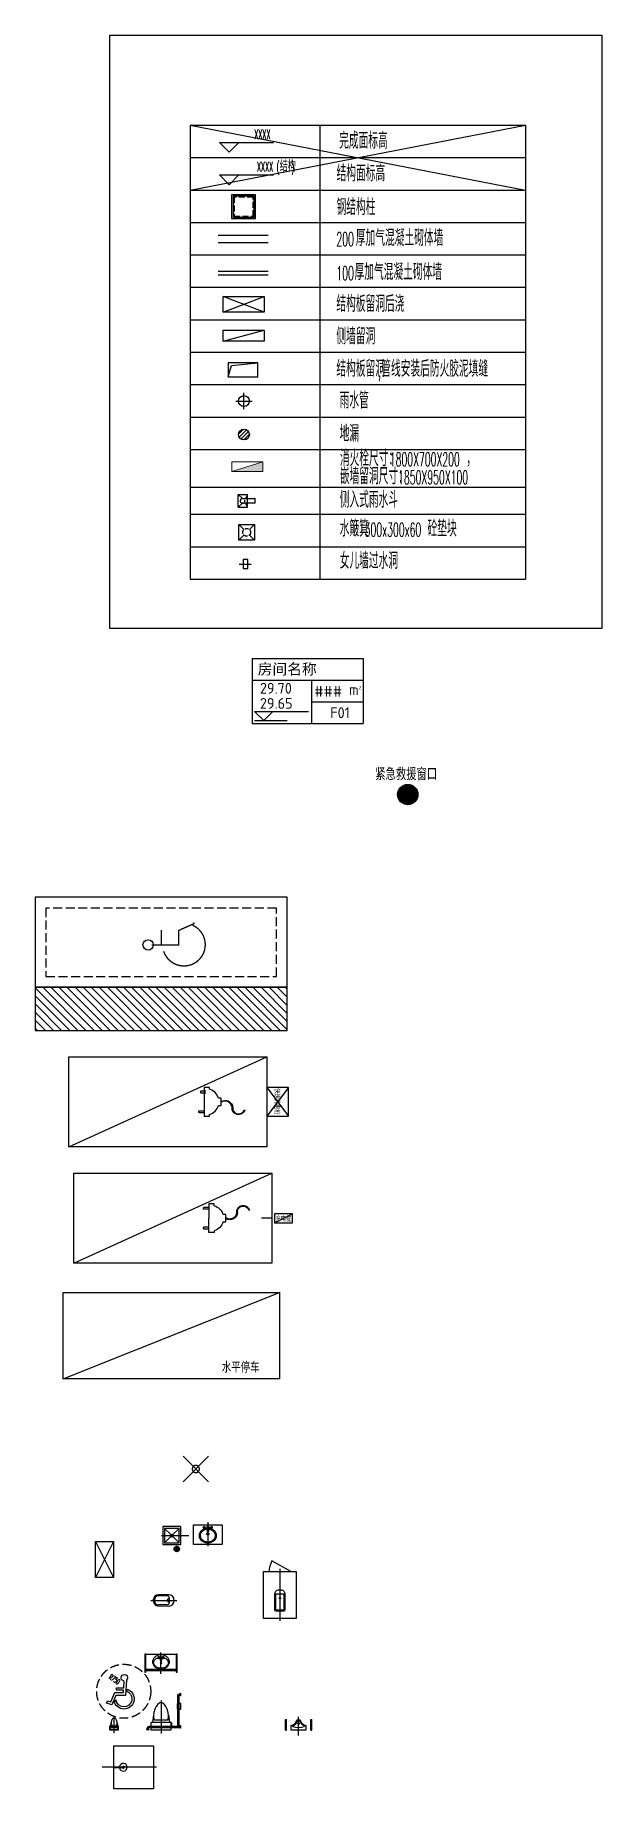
# Model space of a CAD drawing. Extents: x -821772 to -21949, y 506164 to 1049594.
# Drawn here: x -614541 to -598807, y 917936 to 966615 of the extents above; entities that cross this region are included whole.
import ezdxf

# ---------------------------------------------------------------- set-up
doc = ezdxf.new("R2010")
doc.units = 0
doc.header["$LTSCALE"] = 1000
doc.header["$MEASUREMENT"] = 0
for name, pattern in [('$0$DOTE', [2.42, 2, -0.2, 0.02, -0.2]), ('__DASH', [0.35, 0.25, -0.1]), ('DASH', [0.35, 0.25, -0.1]), ('DOTE', [2.42, 2, -0.2, 0.02, -0.2]), ('STRU-03-COLS-2F~3F$0$DASH', [0.35, 0.25, -0.1])]:
    doc.linetypes.add(name, pattern=pattern)
doc.layers.get('Defpoints').update_dxf_attribs({"color": 210})
for name, color, linetype in [('$0$A-AXIS-DOTE', 14, '$0$DOTE'), ('$0$AS-COLN', 6, 'Continuous'), ('A-AXIS-DOTE', 14, 'DOTE'), ('A-AXIS-DP', 126, 'Continuous'), ('A-COLU_混凝土构件', 6, 'Continuous'), ('A-CURTAIN', 134, 'Continuous'), ('A-FIRE-TEXT', 61, 'Continuous'), ('A-FURN', 55, 'Continuous'), ('A-HOLE_洞口', 182, 'Continuous'), ('A-METAL_金属构件', 134, 'Continuous'), ('A-OVER_看线', 252, 'Continuous'), ('A-STAIR', 150, 'Continuous'), ('A-SURF_饰面', 44, 'Continuous'), ('A-TEXT', 61, 'Continuous'), ('A-TEXT-ROOM', 12, 'Continuous'), ('A-WINDOW', 140, 'Continuous'), ('AD-P-快充', 47, 'Continuous'), ('AD-P-慢充', 1, 'Continuous'), ('AS-WALL', 40, 'Continuous'), ('AXIS', 3, 'Continuous'), ('Car', 108, 'Continuous'), ('Car 无障碍', 6, 'Continuous'), ('CAR 水平停车', 32, 'Continuous'), ('G-BORD_图框', 7, 'Continuous'), ('PUB_TEXT', 7, 'Continuous'), ('构建', 30, 'Continuous'), ('洁具', 253, 'Continuous')]:
    doc.layers.add(name, color=color, linetype=linetype)
doc.layers.add('T', color=5, linetype='Continuous', plot=False)
doc.layers.add('消防', color=1, linetype='DOTE', lineweight=18)
doc.styles.add('_TCH_DIM', font='SIMPLEX', dxfattribs={"width": 0.7, "bigfont": 'GBCBIG'})
doc.styles.add('note_txt', font='arial.ttf', dxfattribs={"width": 0.75})
doc.styles.get("Standard").update_dxf_attribs({"font": '@TSSDENG', "width": 0.75, "bigfont": 'GBCBIG'})
doc.styles.add('STYLE1', font='simsun.ttc', dxfattribs={"width": 0.7})
doc.styles.add('SZUL_HT', font='simhei.ttf', dxfattribs={"width": 0.7})
doc.styles.add('黑体', font='simhei.ttf', dxfattribs={"width": 0.7})

# ---------------------------------------------------------------- blocks, each defined once
blk = doc.blocks.new('room_tag')
at = {"layer": 'A-TEXT-ROOM'}
for p, q in [((0, 0), (0, -1200)), ((0, 0), (2050, 0)), ((2050, 0), (2050, -1200)), ((0, -400), (2050, -400)), ((1100, -1200), (1100, -400)), ((1100, -800), (2050, -800)), ((0, -1200), (2050, -1200)), ((39, -1148), (649, -1148)), ((44, -978), (1044, -978)), ((44, -978), (213, -1148)), ((383, -978), (213, -1148))]:
    blk.add_line(p, q, dxfattribs=at)
for s, height, p in [('m', 200, (1789, -676)), ('2', 60, (1970, -568)), ('2', 60, (1970, -568))]:
    blk.add_text(s, height=height, dxfattribs=at).set_placement(p)
at = {"layer": 'A-TEXT-ROOM', "style": '黑体'}
blk.add_attdef('房间名称', (101, -295), '', height=200, dxfattribs=at)
at = {"layer": 'A-TEXT-ROOM', "ltscale": 50}
for tag, p in [('建筑标高', (142, -650)), ('面积', (1149, -709)), ('结构标高', (142, -931))]:
    blk.add_attdef(tag, p, '', height=200, dxfattribs=at)
at = {"layer": 'A-TEXT-ROOM'}
blk.add_attdef('地坪做法', (1443, -1103), '', height=200, dxfattribs=at)
blk = doc.blocks.new('A$C10711624')
at = {"extrusion": (3.13402e-20, -1.66466e-06, 1)}
h = blk.add_hatch(dxfattribs=at)
h.set_pattern_fill('ANSI31', color=256, scale=100, angle=-180)
h.set_pattern_definition([(225, (3800, 5500), (112.2532, -112.2532), [])])
h.paths.add_polyline_path([(1200, 500), (1200, 7500), (0, 7500), (0, 500)])
h = blk.add_hatch(color=256, dxfattribs=at)
edge = h.paths.add_edge_path()
edge.add_arc((2375, 4362), 143, 270, 630)
at = {"extrusion": (3.10226e-20, -1.66466e-06, 1), "elevation": 0}
for points in [[(1200, 500), (1200, 7500), (0, 7500), (0, 500)], [(3700, 500), (3700, 7500), (1200, 7500), (1200, 500)]]:
    blk.add_lwpolyline(points, close=True, dxfattribs=at)
at = {"extrusion": (3.10226e-20, -1.66466e-06, 1), "const_width": 37.5, "elevation": 0}
blk.add_lwpolyline([(2203, 3931, 1.5472), (2924, 3130)], format="xyb", dxfattribs=at)
for points in [[(2375, 4267), (2375, 3513), (2778, 3513), (2969, 3085), (3006, 3085)], [(2375, 3992), (2791, 3992)]]:
    blk.add_lwpolyline(points, dxfattribs=at)
blk.add_circle((2375, 4362, 0), 143)
at = {"layer": 'Defpoints', "color": 250, "linetype": 'DASH', "extrusion": (3.10226e-20, -1.66466e-06, 1), "elevation": 0}
blk.add_lwpolyline([(3400, 800), (3400, 7200), (1500, 7200), (1500, 800)], close=True, dxfattribs=at)
blk = doc.blocks.new('naorng')
at = {"color": 0}
blk.add_lwpolyline([(2457226, 4667705), (2462726, 4667705), (2462726, 4665205), (2457226, 4665205)], close=True, dxfattribs=at)
blk.add_lwpolyline([(2457226, 4665205), (2462726, 4667705)])
blk = doc.blocks.new('AD-P-B01-B04$0$AD-PMDT-B1F$0$sdftr')
at = {"color": 0}
for p, q in [((-63180, -35534), (-63180, -35514)), ((-63030, -35499), (-63165, -35499)), ((-62880, -35399), (-63030, -35399)), ((-63030, -35399), (-63030, -35799)), ((-62880, -35450), (-62880, -35399)), ((-63030, -35549), (-63165, -35549)), ((-63030, -36199), (-63030, -35799)), ((-62631, -35699), (-62555, -35699)), ((-62555, -35899), (-62631, -35899)), ((-62555, -35699), (-62555, -35899)), ((-61903, -36026), (-61922, -36020)), ((-61280, -35799), (-61568, -35799)), ((-63180, -36064), (-63180, -36084)), ((-63030, -36049), (-63165, -36049)), ((-63030, -36099), (-63165, -36099)), ((-62880, -36199), (-63030, -36199)), ((-62880, -36147), (-62880, -36199))]:
    blk.add_line(p, q, dxfattribs=at)
for centre, radius, start, end in [((-63165, -35514), 15, 90, 180), ((-63165, -35534), 15, 180, 270), ((-62980, -35799), 362, 16.022, 73.978), ((-62980, -35799), 362, 286.022, 343.978), ((-62447, -35969), 212, 4.0504, 120.7003), ((-62447, -35969), 192, 4.6155, 124.3186), ((-62076, -35975), 180, 173.3009, 343.4976), ((-62076, -35975), 160, 172.6314, 343.4976), ((-63165, -36064), 15, 90, 180), ((-63165, -36084), 15, 180, 270)]:
    blk.add_arc(centre, radius, start, end, dxfattribs=at)
blk = doc.blocks.new('AD-P-B01-B04$0$A$C37F22457')
at = {"color": 0}
for p, q in [((50, 745, 0), (-550, 1545, 0)), ((-550, 745, 0), (50, 1545, 0))]:
    blk.add_line(p, q, dxfattribs=at)
at = {"color": 0, "elevation": 0}
blk.add_lwpolyline([(-550, 745), (50, 745), (50, 1545), (-550, 1545)], close=True, dxfattribs=at)
for points in [[(1319, 1157), (1319, 1133, -0.558022), (1000, 1300, 0.923308), (687, 1366), (668, 1372, -0.917911), (1020, 1300, 0.575624)], [(1794, 745), (1794, 1545), (1644, 1545), (1644, 1493, 0.258413), (1396, 1245), (1319, 1245), (1319, 1045), (1396, 1045, 0.258413), (1644, 796), (1644, 745), (1794, 745)]]:
    blk.add_lwpolyline(points, format="xyb", close=True, dxfattribs=at)
for points in [[(1794, 1445), (1929, 1445, -0.414214), (1944, 1430), (1944, 1410, -0.414214), (1929, 1395), (1794, 1395)], [(1744, 845), (1879, 845, 0.414214), (1894, 860), (1894, 880, 0.414214), (1879, 895), (1744, 895)]]:
    blk.add_lwpolyline(points, format="xyb", dxfattribs=at)
at = {"layer": 'A-FIRE-TEXT', "style": 'note_txt', "width": 0.75}
blk.add_text('快速充电桩', height=139.2, rotation=90, dxfattribs=at).set_placement((-170, 768))
blk = doc.blocks.new('水平停车位')
at = {"ltscale": 10}
blk.add_lwpolyline([(4850, -2100), (-1150, -2100), (-1150, 300), (4850, 300)], close=True, dxfattribs=at)
blk.add_lwpolyline([(-1150, -2100), (4850, 300)])
at = {"ltscale": 10, "style": 'SZUL_HT', "width": 0.7}
blk.add_text('水平停车', height=267.4, dxfattribs=at).set_placement((3250, -1900))
blk = doc.blocks.new('gfctuc')
blk.add_lwpolyline([(2035210, 4060000), (2035210, 4059500), (2035460, 4059500), (2035460, 4060000)], close=True)
blk.add_lwpolyline([(2035210, 4060000), (2035460, 4059500)])
at = {"layer": 'A-FIRE-TEXT', "style": 'note_txt', "width": 0.75}
blk.add_text('充电桩', height=139.2, rotation=270, dxfattribs=at).set_placement((2035260, 4059973))
blk = doc.blocks.new('A$C45A45C18')
at = {"color": 0}
for p, q in [((-117, -125), (-117, 75)), ((-107, 85), (322, 85)), ((322, -165), (322, 115)), ((950, -325, 0), (1250, 195, 0)), ((322, -135), (-107, -135))]:
    blk.add_line(p, q, dxfattribs=at)
at = {"color": 0, "elevation": 0}
blk.add_lwpolyline([(-350, 425), (950, 425), (950, -475), (-350, -475)], close=True, dxfattribs=at)
at = {"color": 0}
blk.add_lwpolyline([(-107, -165, -0.414214), (-147, -125), (-147, 75, -0.414214), (-107, 115), (332, 115, -0.414214), (442, 5), (442, -55, -0.414214), (332, -165)], format="xyb", close=True, dxfattribs=at)
blk.add_circle((211, -25), 20, dxfattribs=at)
for centre, radius, start, end in [((-107, 75), 10, 90, 180), ((950, -325, 0), 600, 60, 90), ((-107, -125), 10, 180, 270)]:
    blk.add_arc(centre, radius, start, end, dxfattribs=at)
for p in [(-147, -25), (211, -25)]:
    blk.add_point(p, dxfattribs=at)
at = {"layer": 'A-AXIS-DOTE'}
blk.add_line((1031, -25), (-419, -25), dxfattribs=at)
blk = doc.blocks.new('$lvtry$00000206')
at = {"color": 0}
for points in [[(-253, -220, -0.414214), (-275, -198), (-275, -22, -0.414214), (-253, 0), (253, 0, -0.414214), (275, -22), (275, -198, -0.414214), (253, -220)], [(181, -286), (-181, -286, 0.39219), (-201, -305), (-202, -326), (-204, -363), (-205, -398), (-204, -429), (-201, -459), (-197, -488), (-189, -518), (-180, -550), (-168, -584), (-153, -619), (-135, -654), (-114, -687), (-90, -717), (-63, -741), (-33, -760), (-12, -767, 0.15433), (12, -767), (33, -760), (63, -741), (90, -717), (114, -687), (135, -654), (153, -619), (168, -584), (180, -550), (189, -518), (197, -488), (201, -459), (204, -429), (205, -398), (204, -363), (202, -326), (201, -305, 0.39219)]]:
    blk.add_lwpolyline(points, format="xyb", close=True, dxfattribs=at)
blk.add_lwpolyline([(-275, -120), (-297, -120), (-297, -200), (-275, -200)], close=True, dxfattribs=at)
for points in [[(-205, -428), (-235, -220)], [(205, -428), (235, -220)]]:
    blk.add_lwpolyline(points, dxfattribs=at)
at = {"layer": 'A-AXIS-DOTE'}
blk.add_lwpolyline([(0, -827), (0, 93)], dxfattribs=at)
blk = doc.blocks.new('无障碍马桶')
at = {"layer": 'A-FURN', "lineweight": -3}
for p, q in [((1349873, 310803), (1349953, 310803)), ((1349929, 310792), (1349929, 310752)), ((1350411, 310752), (1350411, 310732)), ((1350411, 310732), (1350416, 310732)), ((1350416, 310752), (1350416, 310732)), ((1350417, 310714), (1350550, 310714)), ((1350551, 310752), (1350551, 310732)), ((1350551, 310732), (1350556, 310732)), ((1350556, 310752), (1350556, 310732)), ((1350774, 310803), (1350853, 310803))]:
    blk.add_line(p, q, dxfattribs=at)
for points in [[(1349832, 309902), (1349879, 309902, 0.414214), (1349897, 309920), (1349897, 310792)], [(1349832, 309870), (1349879, 309870, 0.414214), (1349929, 309920), (1349929, 310720)], [(1349873, 310803), (1349873, 310797, 0.414214), (1349878, 310792), (1349948, 310792, 0.414214), (1349953, 310797), (1349953, 310803)], [(1350797, 310792), (1350797, 310770, -0.414214), (1350779, 310752), (1349929, 310752, 1), (1349929, 310720), (1350779, 310720, 0.414214), (1350829, 310770), (1350829, 310792)], [(1350774, 310803), (1350774, 310797, 0.414214), (1350779, 310792), (1350848, 310792, 0.414214), (1350853, 310797), (1350853, 310803)], [(1349822, 309925), (1349827, 309925, -0.414214), (1349832, 309920), (1349832, 309851, -0.414214), (1349827, 309846), (1349822, 309846)]]:
    blk.add_lwpolyline(points, format="xyb", dxfattribs=at)
blk.add_lwpolyline([(1350561, 310802), (1350561, 310752), (1350406, 310752), (1350406, 310802)], close=True, dxfattribs=at)
blk.add_lwpolyline([(1350550, 310752), (1350550, 310699), (1350417, 310699), (1350417, 310752)], dxfattribs=at)
at = {"layer": 'A-FURN', "lineweight": -3, "xscale": -1, "rotation": 90}
blk.add_blockref('$lvtry$00000206', (1349822, 310253), dxfattribs=at)
blk = doc.blocks.new('$lvtry$00000179')
at = {"color": 0, "linetype": 'ByBlock'}
for p, q in [((-32, -102), (-92, -102)), ((-13, -178), (-40, -70)), ((35, -64), (-35, -64)), ((13, -178), (-13, -178)), ((40, -70), (13, -178)), ((92, -102), (32, -102))]:
    blk.add_line(p, q, dxfattribs=at)
blk.add_lwpolyline([(0, -406, 0.088425), (89, -391, 0.093738), (162, -347, 0.102376), (212, -280, 0.10945), (229, -203, 0.109452), (212, -127, 0.102376), (162, -60, 0.093738), (89, -16, 0.088423), (0, 0, 0.088427), (-89, -16, 0.093738), (-162, -60, 0.102376), (-212, -127, 0.109452), (-229, -203, 0.109451), (-212, -280, 0.102376), (-162, -347, 0.093738), (-89, -391, 0.088425)], format="xyb", close=True, dxfattribs=at)
for centre, radius in [((-64, -76), 20.4), ((-64, -76), 15.4), ((0, -229), 25.4), ((63, -76), 20.4), ((63, -76), 15.4)]:
    blk.add_circle(centre, radius, dxfattribs=at)
for centre, radius, start, end in [((-88, -229), 116, 151.0888, 180), ((-88, -229), 116, 180, 208.9112), ((-45, -252), 164, 126.8699, 151.0888), ((-45, -205), 164, 208.9112, 233.1301), ((-18, -288), 210, 123.9045, 126.8699), ((-18, -169), 210, 233.1301, 252.7421), ((-92, -178), 76.2, 90, 123.9045), ((0, -111), 270, 252.7421, 270), ((-35, -68), 5, 90, 194.0362), ((0, -111), 270, 270, 287.2579), ((35, -68), 5, 345.9638, 90), ((18, -169), 210, 287.2579, 306.8699), ((92, -178), 76.2, 57.7402, 90), ((45, -252), 164, 28.9112, 57.7402), ((45, -205), 164, 306.8699, 331.0888), ((88, -229), 116, 0, 28.9112), ((88, -229), 116, 331.0888, 0)]:
    blk.add_arc(centre, radius, start, end, dxfattribs=at)
at = {"color": 0}
for p in [(0, -76), (0, -229)]:
    blk.add_point(p, dxfattribs=at)
at = {"layer": 'A-AXIS-DOTE'}
blk.add_lwpolyline([(0, -535), (0, 55)], dxfattribs=at)
blk = doc.blocks.new('A$C09A255B0')
at = {"layer": 'A-FURN', "lineweight": -3}
for points in [[(-450, 450), (-450, -50), (-425, -50), (-425, 450)], [(425, 0), (425, 21), (-425, 21), (-425, 0)], [(425, 450), (425, -50), (450, -50), (450, 450)]]:
    blk.add_lwpolyline(points, close=True, dxfattribs=at)
blk.add_lwpolyline([(-425, 450), (425, 450)], dxfattribs=at)
at = {"layer": 'A-FURN', "lineweight": -3, "yscale": -0.9999999999999989, "rotation": 180.0010503990819}
blk.add_blockref('$lvtry$00000179', (0, 440), dxfattribs=at)
blk = doc.blocks.new('1-大便器')
at = {"color": 0, "linetype": 'ByBlock'}
for p, q in [((0, -279), (0, 279)), ((0, 279), (254, 279)), ((38, 216), (64, 241)), ((38, -216), (38, 216)), ((64, 241), (190, 241)), ((165, 143), (216, 194)), ((165, -143), (165, 143)), ((190, 241), (216, 216)), ((203, 127), (254, 178)), ((203, -127), (203, 127)), ((216, 216), (216, 194)), ((254, 279), (254, 178)), ((254, 76), (254, -76)), ((254, 76), (283, 76)), ((0, -279), (254, -279)), ((64, -241), (38, -216)), ((64, -241), (190, -241)), ((165, -143), (216, -194)), ((216, -216), (190, -241)), ((203, -127), (254, -178)), ((216, -216), (216, -194)), ((254, -76), (283, -76)), ((254, -165), (254, -178)), ((254, -279), (254, -178)), ((254, -229), (279, -229)), ((279, -229), (279, -165))]:
    blk.add_line(p, q, dxfattribs=at)
blk.add_lwpolyline([(457, -190, 0.063415), (579, -175, 0.076468), (673, -135, 0.107136), (742, -68, 0.147373), (762, 0, 0.147373), (742, 68, 0.107136), (673, 135, 0.076468), (579, 175, 0.063415), (457, 190, 0.063415)], format="xyb", dxfattribs=at)
for centre in [(267, 102), (267, -102)]:
    blk.add_circle(centre, 12.7, dxfattribs=at)
for centre, radius, start, end in [((426, 417), 228, 221.08899, 277.79892), ((457, 0), 190, 90, 156.42182), ((267, -165), 12.7, 0, 180), ((426, -417), 228, 82.20108, 138.91101), ((457, 0), 190, 203.57818, 270)]:
    blk.add_arc(centre, radius, start, end, dxfattribs=at)
at = {"layer": 'A-AXIS-DOTE'}
blk.add_lwpolyline([(-186, 0), (915, 0)], dxfattribs=at)
blk = doc.blocks.new('A$C63E411DD-M')
at = {"color": 0}
for p, q in [((-262, -148), (-248, 42)), ((-183, 66), (-214, -355)), ((-624, -536), (-512, -276)), ((-479, -356), (-593, -621)), ((-519, -555), (-474, -482)), ((-512, -276), (-271, -280)), ((-214, -355), (-479, -356)), ((-466, -149), (-262, -148)), ((-465, -212), (-466, -149)), ((-266, -211), (-465, -212)), ((-271, -280), (-266, -211)), ((-164, -252), (-164, -184)), ((-737, -573), (-712, -508)), ((-593, -621), (-737, -573)), ((-712, -508), (-624, -536))]:
    blk.add_line(p, q, dxfattribs=at)
at = {"color": 0, "linetype": 'DASH'}
blk.add_circle((-263, -242), 750, dxfattribs=at)
at = {"color": 0, "extrusion": (1.11625e-23, 5.81185e-24, -1)}
for centre, major_axis, start_param, end_param in [((-245, 132), (-44.7, 78.6), 3.691864, 9.19364), ((-255, -452), (92, 267), -0.003731, 4.0071), ((-255, -452), (101, 196), -0.049274, 4.095888)]:
    blk.add_ellipse(centre, major_axis=major_axis, ratio=1, start_param=start_param, end_param=end_param, dxfattribs=at)
at = {"layer": 'A-AXIS-DP'}
blk.add_lwpolyline([(-455, -120, 0, 0, 0), (-805, 117, 33, 0, 0), (-887, 173, 0, 0, 0)], format="xyseb", dxfattribs=at)
at = {"layer": 'A-AXIS-DP', "color": 7, "style": '_TCH_DIM', "width": 0.494118}
blk.add_text('R750', height=148.8, rotation=325.8668, dxfattribs=at).set_placement((-687, 114))
blk = doc.blocks.new('$lvtry$00000224')
at = {"color": 0}
for p, q in [((-363, 0), (-363, -300)), ((-338, 0), (-363, 0)), ((-338, -300), (-363, -300)), ((-338, 0), (-338, -300)), ((337, 0), (337, -300)), ((362, 0), (337, 0)), ((362, -300), (337, -300)), ((362, 0), (362, -300))]:
    blk.add_line(p, q, dxfattribs=at)
at = {"color": 0, "elevation": 0}
blk.add_lwpolyline([(-205, -131), (-205, 0), (205, 0), (205, -131, 0.268068), (51, -263, -0.317765), (0, -300, -0.317765), (-51, -263, 0.268068)], format="xyb", close=True, dxfattribs=at)
at = {"color": 0}
blk.add_circle((0, -182, 0), 20, dxfattribs=at)
for centre, radius, start, end in [((-152, -115, 0), 10, 114.1084, 248.1394), ((5, -466, 0), 395, 66.6675, 114.1084), ((-243, -341, 0), 233, 19.2639, 68.1394), ((0, -256, 0), 24, 199.2639, 269.4998), ((0, -256, 0), 24, 270.5002, 340.7361), ((243, -341, 0), 233, 110.4941, 160.7361), ((158, -113, 0), 10, 290.4941, 66.6675)]:
    blk.add_arc(centre, radius, start, end, dxfattribs=at)
blk.add_point((0, -182, 0), dxfattribs=at)
at = {"layer": 'A-AXIS-DOTE'}
blk.add_lwpolyline([(0, 153), (0, -367)], dxfattribs=at)
blk = doc.blocks.new('A$C34D37DA4')
at = {"ltscale": 0.5}
for points in [[(-250, -108), (250, -108), (250, 392), (-250, 392)], [(-200, -58), (200, -58), (200, 342), (-200, 342)]]:
    blk.add_lwpolyline(points, close=True, dxfattribs=at)
for points in [[(-200, 342), (-28, 171)], [(-200, -58), (-28, 114)], [(28, 171), (200, 342)], [(28, 114), (200, -58)]]:
    blk.add_lwpolyline(points, dxfattribs=at)
blk.add_circle((0, 142), 40, dxfattribs=at)
at = {"layer": 'A-AXIS-DOTE'}
blk.add_lwpolyline([(0, 427), (0, -333)], dxfattribs=at)
blk = doc.blocks.new('345345345')
at = {"layer": 'A-FURN'}
h = blk.add_hatch(dxfattribs=at)
h.set_pattern_fill('ANSI31', color=256, scale=20)
h.set_pattern_definition([(45, (0, 0), (-22.4506403, 22.4506403), [])])
edge = h.paths.add_edge_path()
edge.add_arc((84993, -2400003), 150, 0, 360)
blk.add_circle((84993, -2400003), 150, dxfattribs=at)
blk = doc.blocks.new('A$C5E131586')
at = {"layer": 'A-FURN'}
blk.add_lwpolyline([(-510, 110), (490, 110), (490, -390), (-510, -390)], close=True, dxfattribs=at)
for points in [[(-510, -390), (490, 110)], [(-510, 110), (490, -390)]]:
    blk.add_lwpolyline(points, dxfattribs=at)
blk = doc.blocks.new('$plan$00002939')
at = {"layer": 'A-FURN'}
blk.add_line((-10, 0), (10, 0), dxfattribs=at)
for points in [[(-124, 0), (133, 0)], [(-10, 0), (-10, -263)], [(10, 0), (10, -263)]]:
    blk.add_lwpolyline(points, dxfattribs=at)
for centre, radius, start, end in [((0, -262), 108, 95.306, 84.694), ((0, -262), 28.3, 110.6725, 69.3275), ((0, -260), 10.5, 197.2381, 342.7619)]:
    blk.add_arc(centre, radius, start, end, dxfattribs=at)
blk = doc.blocks.new('A$C6C485D8A')
at = {"layer": 'A-AXIS-DOTE'}
blk.add_line((0, -753), (0, 750), dxfattribs=at)
at = {"layer": 'A-FURN'}
blk.add_lwpolyline([(600, -673), (600, 427), (-600, 427), (-600, -673)], close=True, dxfattribs=at)
at = {"layer": 'A-FURN', "yscale": -1, "rotation": 180}
blk.add_blockref('$plan$00002939', (0, 427), dxfattribs=at)
blk = doc.blocks.new('$0$dotee')
at = {"layer": '$0$A-AXIS-DOTE'}
for points in [[(433561, -2127753), (434268, -2128460)], [(434268, -2127753), (433561, -2128460)]]:
    blk.add_lwpolyline(points, dxfattribs=at)
blk.add_circle((433915, -2128107), 100, dxfattribs=at)
blk = doc.blocks.new('A$C3E36213B')
at = {"ltscale": 0.5}
h = blk.add_hatch(color=10, dxfattribs=at)
h.dxf.hatch_style = 1
h.paths.add_polyline_path([(750, -79, 1), (-2251, -79, 1)])
blk.add_circle((-750, -79), 1500, dxfattribs=at)
at = {"layer": 'AXIS', "linetype": 'Continuous', "style": 'STYLE1', "width": 0.7}
blk.add_text('紧急救援窗口', height=1600, dxfattribs=at).set_placement((-5568, 2226))
blk = doc.blocks.new('$plan$00003717')
at = {"layer": 'A-AXIS-DOTE'}
blk.add_lwpolyline([(0, 70), (0, -590)], dxfattribs=at)
at = {"layer": 'A-FURN'}
for p, q in [((-137, -74), (-63, -74)), ((-100, -37), (-100, -111)), ((-45, -255), (45, -255)), ((-25, -48), (-31, -87)), ((-31, -87), (-17, -194)), ((-25, -48), (25, -48)), ((-25, -48), (-17, -194)), ((-24, -67), (24, -67)), ((-17, -184), (17, -184)), ((-17, -194), (17, -194)), ((0, -210), (0, -300)), ((25, -48), (17, -194)), ((31, -87), (17, -194)), ((25, -48), (31, -87)), ((63, -74), (137, -74)), ((100, -37), (100, -111))]:
    blk.add_line(p, q, dxfattribs=at)
blk.add_lwpolyline([(400, 0), (400, -530, -0.414214), (380, -550), (-380, -550, -0.414214), (-400, -530), (-400, 0)], format="xyb", close=True, dxfattribs=at)
for points in [[(-29, -101, 0.055034), (-93, -115, 0.088849), (-169, -156, 0.104988), (-224, -223, 0.12017), (-243, -300, 0.12017), (-224, -377, 0.104988), (-169, -444, 0.088849), (-93, -485, 0.080052), (0, -500, 0.080052)], [(-25, -131, 0.056066), (-83, -143, 0.088849), (-150, -180, 0.104988), (-197, -237, 0.12017), (-213, -300, 0.12017), (-197, -363, 0.104988), (-150, -420, 0.088849), (-83, -457, 0.080052), (0, -470, 0.080052)], [(0, -500, 0.080052), (93, -485, 0.088849), (169, -444, 0.104988), (224, -377, 0.12017), (243, -300, 0.12017), (224, -223, 0.104988), (169, -156, 0.088849), (93, -115, 0.055034), (29, -101, 0.080052)], [(0, -470, 0.080052), (83, -457, 0.088849), (150, -420, 0.104988), (197, -363, 0.12017), (213, -300, 0.12017), (197, -237, 0.104988), (150, -180, 0.088849), (83, -143, 0.056066), (25, -131, 0.080052)]]:
    blk.add_lwpolyline(points, format="xyb", dxfattribs=at)
for centre, radius in [((-100, -74), 25), ((-100, -74), 15), ((0, -255), 30), ((0, -255), 20), ((100, -74), 25), ((100, -74), 15)]:
    blk.add_circle(centre, radius, dxfattribs=at)
for centre, start, end in [((-1, -75), 80.5252, 279.4748), ((1, -75), 260.5252, 99.4748)]:
    blk.add_arc(centre, 7.19, start, end, dxfattribs=at)
blk = doc.blocks.new('$plan$00002869')
at = {"layer": 'A-AXIS-DOTE'}
blk.add_lwpolyline([(-1, -67), (-1, 660)], dxfattribs=at)
at = {"layer": '洁具', "linetype": 'Continuous'}
for p, q in [((-125, 402), (-125, 147)), ((-12, 34), (10, 34)), ((123, 402), (123, 147))]:
    blk.add_line(p, q, dxfattribs=at)
at = {"layer": '洁具'}
blk.add_lwpolyline([(-159, 434), (-159, 147, 0.837498), (153, 116), (156, 437, 0.957761), (-159, 434)], format="xyb", close=True, dxfattribs=at)
at = {"layer": '洁具', "linetype": 'Continuous', "extrusion": (0, 0, -1)}
for centre, radius, start, end in [((91, 402), 33.8, 0, 79.1703), ((1, -70), 514, 79.1726, 100.7601), ((-89, 402), 33.8, 100.7613, 180)]:
    blk.add_arc(centre, radius, start, end, dxfattribs=at)
at = {"layer": '洁具', "linetype": 'Continuous'}
for centre, start, end in [((-12, 147), 180, 270), ((10, 147), 270, 0)]:
    blk.add_arc(centre, 112, start, end, dxfattribs=at)
at = {"layer": '洁具'}
blk.add_arc((-1, 440), 49.1, 178.3386, 1.6614, dxfattribs=at)
blk = doc.blocks.new('雨水管')
at = {"layer": 'G-BORD_图框'}
for p, q in [((-46.59, 199.17), (-46.59, 202.17)), ((-48.09, 200.67), (-45.09, 200.67))]:
    blk.add_line(p, q, dxfattribs=at)
blk.add_circle((-46.59, 200.67), 1, dxfattribs=at)
blk = doc.blocks.new('xf')
at = {"layer": '消防'}
blk.add_hatch(color=256, dxfattribs=at).paths.add_polyline_path([(425, -10), (425, 240), (-375, -10)])
blk.add_line((-375, -10), (425, 240), dxfattribs=at)
blk.add_lwpolyline([(-375, 240), (425, 240), (425, -10), (-375, -10)], close=True, dxfattribs=at)
blk = doc.blocks.new('700-30')
at = {"layer": 'A-COLU_混凝土构件'}
blk.add_lwpolyline([(700, 700), (0, 700), (0, 0), (700, 0)], close=True, dxfattribs=at)
at = {"layer": 'A-COLU_混凝土构件', "linetype": 'STRU-03-COLS-2F~3F$0$DASH', "ltscale": 0.8}
blk.add_lwpolyline([(670, 670), (30, 670), (30, 30), (670, 30)], close=True, dxfattribs=at)
at = {"layer": 'A-SURF_饰面'}
blk.add_lwpolyline([(750, 750), (-50, 750), (-50, -50), (750, -50)], close=True, dxfattribs=at)
blk = doc.blocks.new('水簸箕')
at = {"layer": 'A-OVER_看线'}
for p, q in [((-35, 35), (-100, 100)), ((100, 100), (35, 35)), ((-35, -35), (-100, -100)), ((100, -100), (35, -35))]:
    blk.add_line(p, q, dxfattribs=at)
blk.add_lwpolyline([(100, -100), (-100, -100), (-100, 100), (100, 100)], close=True, dxfattribs=at)
at = {"layer": 'A-OVER_看线', "linetype": 'DASH', "ltscale": 0.2}
blk.add_circle((0, 0), 50, dxfattribs=at)
blk = doc.blocks.new('外排水管')
at = {"layer": 'A-METAL_金属构件'}
for p, q in [((12865263, -10364492), (12865093, -10364662)), ((12865093, -10364662), (12865202, -10364695)), ((12865093, -10364662), (12865320, -10364888)), ((12865263, -10364492), (12865253, -10364644)), ((12865263, -10364492), (12865489, -10364719)), ((12865320, -10364888), (12865287, -10364780)), ((12865489, -10364719), (12865320, -10364888)), ((12865489, -10364719), (12865338, -10364728))]:
    blk.add_line(p, q, dxfattribs=at)
at = {"layer": 'A-METAL_金属构件', "linetype": 'DASH', "ltscale": 3}
blk.add_line((12865023, -10364874), (12865107, -10364959), dxfattribs=at)
blk.add_lwpolyline([(12865023, -10364874), (12865253, -10364644, -1), (12865338, -10364728), (12865107, -10364959)], format="xyb", dxfattribs=at)
for start, end in [(134.998, 170.252), (202.7127, 243.2813), (272.3173, 314.998)]:
    blk.add_arc((12865296, -10364686), 60, start, end, dxfattribs=at)
blk = doc.blocks.new('平面图例')
at = {"layer": 'G-BORD_图框'}
h = blk.add_hatch(dxfattribs=at)
h.set_pattern_fill('ANSI31', color=256, scale=0.3)
h.set_pattern_definition([(45, (-9.86355, 23.91627), (-0.3367596, 0.3367596), [])])
edge = h.paths.add_edge_path()
edge.add_arc((-47.17, 224.59), 1, 0, 360)
at = {"layer": 'A-HOLE_洞口', "linetype": 'DASH', "ltscale": 0.6}
for p, q in [((-43.41, 247.23), (-51.01, 250.16)), ((-51.01, 247.23), (-43.41, 250.16)), ((-51.01, 241.84), (-43.41, 243.92))]:
    blk.add_line(p, q, dxfattribs=at)
for points in [[(-51.01, 247.23), (-51.01, 250.16), (-43.41, 250.16), (-43.41, 247.23)], [(-51.01, 241.84), (-51.01, 243.92), (-43.41, 243.92), (-43.41, 241.84)]]:
    blk.add_lwpolyline(points, close=True, dxfattribs=at)
at = {"layer": 'A-HOLE_洞口'}
blk.add_lwpolyline([(-50.07, 235.26), (-44.57, 235.26), (-44.57, 237.85), (-50.07, 237.85)], close=True, dxfattribs=at)
blk.add_lwpolyline([(-50.07, 235.26), (-49.47, 237.35), (-44.57, 237.85)], dxfattribs=at)
at = {"layer": 'G-BORD_图框'}
for p, q in [((-57.09, 281.83), (4.91, 281.83)), ((-57.09, 281.83), (-57.09, 197.83)), ((-33.11, 281.83), (-33.11, 197.83)), ((4.91, 281.83), (4.91, 197.83)), ((-49.89, 276.82), (-51.69, 278.62)), ((-51.69, 278.62), (-41.73, 278.62)), ((-49.89, 276.82), (-48.09, 278.62)), ((-57.09, 275.83), (4.91, 275.83)), ((-49.89, 270.82), (-51.69, 272.62)), ((-51.69, 272.62), (-41.73, 272.62)), ((-49.89, 270.82), (-48.09, 272.62)), ((-57.09, 269.83), (4.91, 269.83)), ((-57.09, 263.83), (4.91, 263.83)), ((-51.91, 261.46), (-42.71, 261.46)), ((-51.91, 260.12), (-42.71, 260.12)), ((-57.09, 257.83), (4.91, 257.83)), ((-51.91, 254.81), (-42.71, 254.81)), ((-51.91, 254.15), (-42.71, 254.15)), ((-57.09, 251.83), (4.91, 251.83)), ((-57.09, 245.83), (4.91, 245.83)), ((-57.09, 239.83), (4.91, 239.83)), ((-57.09, 233.83), (4.91, 233.83)), ((-57.09, 227.83), (4.91, 227.83)), ((-57.09, 221.83), (4.91, 221.83)), ((-57.09, 214.83), (4.91, 214.83)), ((-57.09, 209.83), (4.91, 209.83)), ((-57.09, 203.83), (4.91, 203.83)), ((-48.05, 200.63), (-45.81, 200.63)), ((-57.09, 197.83), (4.91, 197.83))]:
    blk.add_line(p, q, dxfattribs=at)
blk.add_lwpolyline([(-47.29, 201.45), (-47.29, 199.8), (-46.47, 199.8), (-46.47, 201.45), (-47.29, 201.45)], dxfattribs=at)
blk.add_circle((-47.17, 224.59), 1, dxfattribs=at)
at = {"layer": 'A-COLU_混凝土构件', "xscale": 0.005529600000000003, "yscale": 0.005529600000000003, "zscale": 0.005529600000000003}
blk.add_blockref('700-30', (-49.17, 264.82), dxfattribs=at)
at = {"layer": 'G-BORD_图框'}
blk.add_blockref('雨水管', (-0.58, 30.12), dxfattribs=at)
at = {"layer": 'G-BORD_图框', "xscale": 0.007200000000000002, "yscale": 0.007200000000000002, "zscale": 0.007200000000000002}
blk.add_blockref('xf', (-46.71, 217.82), dxfattribs=at)
at = {"layer": 'G-BORD_图框'}
for name, p, xscale, yscale, zscale, rotation in [('外排水管', (12687.74, -118055), 0.007199999999999998, 0.007199999999999998, 0.007199999999999998, 135.0020091440341), ('水簸箕', (-46.66, 206.49), 0.0144, 0.0144, 0.0144, 270)]:
    blk.add_blockref(name, p, dxfattribs=dict(at, xscale=xscale, yscale=yscale, zscale=zscale, rotation=rotation))
at = {"layer": 'G-BORD_图框', "style": '_TCH_DIM'}
for s, height, width, p in [('完成面标高', 3.022, 0.7, (-29.55, 277.46)), ('结构面标高', 3.022, 0.7, (-30.03, 271.42)), ('钢结构柱', 3.022, 0.7, (-30.02, 265.18)), ('200', 2.55, 0.494118, (-30.06, 259.47)), ('厚加气混凝土砌体墙', 3.022, 0.7, (-26.46, 259.47)), ('厚加气混凝土砌体墙', 3.022, 0.7, (-26.7, 253.17)), ('100', 2.55, 0.494118, (-30.06, 253.17)), ('结构板留洞后浇', 3.022, 0.7, (-30.06, 247.28)), ('侧墙留洞', 3.022, 0.7, (-30.06, 241.27)), ('结构板留洞', 3.022, 0.7, (-30.06, 235.27)), ('管线安装后防火胶泥填缝', 3.0222, 0.7, (-21.76, 235.27)), (',', 2.55, 0.494118, (-22.36, 235.27)), ('雨水管', 3.022, 0.7, (-29.46, 229.41)), ('地漏', 3.022, 0.7, (-29.46, 223.29)), ('消火栓尺寸：', 3.022, 0.7, (-29.42, 218.72)), ('1800X700X200', 2.55, 0.494118, (-20.18, 218.72)), ('嵌墙留洞尺寸：', 3.022, 0.7, (-29.42, 215.39)), ('1850X950X100', 2.55, 0.494118, (-18.64, 215.39)), ('，', 3.02, 0.7, (-6.02, 218.72)), ('侧入式雨水斗', 3.022, 0.7, (-29.45, 211.05)), ('水簸箕', 3.022, 0.7, (-29.45, 205.71)), ('300x300x60', 2.55, 0.494118, (-24.83, 205.71)), ('砼垫块', 3.022, 0.7, (-13.19, 205.71)), ('女儿墙过水洞', 3.022, 0.7, (-29.45, 199.73))]:
    blk.add_text(s, height=height, dxfattribs=dict(at, width=width)).set_placement(p)
at = {"layer": 'G-BORD_图框', "color": 7, "style": '_TCH_DIM', "width": 0.494118}
blk.add_text('XXXX', height=1.785, dxfattribs=at).set_placement((-44.77, 273.25))
at = {"layer": 'PUB_TEXT', "style": '_TCH_DIM'}
for s, height, width, p in [('XXXX', 1.785, 0.494118, (-45.27, 279.25)), ('(', 1.78, 0.494118, (-41.13, 273.25)), ('结构', 2.116, 0.7, (-40.54, 273.25)), (')', 1.78, 0.494118, (-38.38, 273.25))]:
    blk.add_text(s, height=height, dxfattribs=dict(at, width=width)).set_placement(p)

msp = doc.modelspace()

# ---------------------------------------------------------------- linework, layer by layer
at = {"layer": 'AS-WALL'}
for points in [[(-610231.9, 964114.1), (-600931.4, 962314.1)], [(-610231.9, 962314.1), (-600931.4, 964114.1)]]:
    msp.add_lwpolyline(points, dxfattribs=at)
at = {"layer": 'T'}
msp.add_lwpolyline([(-612466.9, 966615.2), (-598807.1, 966615.2), (-598807.1, 950143.9), (-612466.9, 950143.9)], close=True, dxfattribs=at)

# ---------------------------------------------------------------- block references
at = {"layer": '$0$AS-COLN', "color": 4, "xscale": -1}
msp.add_blockref('$0$dotee', (-176164.8, 3054922.7), dxfattribs=at)
at = {"rotation": 270}
msp.add_blockref('A$C5E131586', (-612477.5, 924289.5), dxfattribs=at)
at = {"xscale": -1, "rotation": 89.99999999999999}
msp.add_blockref('A$C6C485D8A', (-611925.7, 918535.6), dxfattribs=at)
at = {"layer": 'A-CURTAIN', "xscale": 0.5, "yscale": 0.5, "zscale": 0.5}
msp.add_blockref('345345345', (-653104.4, 2124597), dxfattribs=at)
at = {"layer": 'A-FURN'}
for name, p, rotation in [('A$C34D37DA4', (-610604.2, 924966.9), 90.00000000000001), ('A$C45A45C18', (-607771.5, 923017, 0), 90.00000000000001), ('$lvtry$00000224', (-607226.5, 919566.9), 180)]:
    msp.add_blockref(name, p, dxfattribs=dict(at, rotation=rotation))
for name, p in [('$plan$00003717', (-609746.5, 925266.9)), ('A$C09A255B0', (-611046.5, 921226.4))]:
    msp.add_blockref(name, p, dxfattribs=at)
at = {"layer": 'A-FURN', "lineweight": -3, "xscale": -1, "rotation": 269.9989496009176}
msp.add_blockref('无障碍马桶', (-921323.8, -430249.4), dxfattribs=at)
at = {"layer": 'A-FURN', "lineweight": -3, "xscale": 0.4359149606898429, "yscale": 0.4359149606898429, "zscale": 0.4359149606898429, "rotation": 90.00105039908215}
msp.add_blockref('1-大便器', (-612346.5, 919566.9), dxfattribs=at)
at = {"layer": 'A-STAIR', "rotation": 90}
msp.add_blockref('gfctuc', (3452106.6, -1101561.2), dxfattribs=at)
at = {"layer": 'A-TEXT', "linetype": '__DASH', "ltscale": 0.5, "xscale": 0.1875, "yscale": 0.1875, "zscale": 0.1875}
msp.add_blockref('A$C3E36213B', (-604055.8, 945550), dxfattribs=at)
at = {"layer": 'A-TEXT-ROOM', "xscale": 1.5, "yscale": 1.5, "zscale": 1.5}
msp.add_blockref('room_tag', (-608513.3, 949311), dxfattribs=at).add_auto_attribs({'房间名称': '房间名称', '面积': '###', '建筑标高': '29.70', '结构标高': '29.65', '地坪做法': 'F01'})
at = {"layer": 'A-WINDOW', "linetype": 'ByBlock', "rotation": 359.9989480227013}
msp.add_blockref('A$C63E411DD-M', (-611818.4, 920887.9), dxfattribs=at)
at = {"layer": 'AD-P-快充', "linetype": 'ByBlock', "rotation": 180}
msp.add_blockref('AD-P-B01-B04$0$A$C37F22457', (-608054, 938150, 0), dxfattribs=at)
at = {"layer": 'AD-P-慢充', "xscale": -1, "rotation": 180}
msp.add_blockref('AD-P-B01-B04$0$AD-PMDT-B1F$0$sdftr', (-546689.3, 897976.7), dxfattribs=at)
at = {"layer": 'Car'}
for p in [(-3070830.3, -3729449.2), (-3070695.3, -3732679.2)]:
    msp.add_blockref('naorng', p, dxfattribs=at)
at = {"layer": 'Car 无障碍', "extrusion": (-1.94732e-06, 1.52875e-18, 1), "rotation": 90.00000000000001}
msp.add_blockref('A$C10711624', (-607041.5, 938985.4, 1.2), dxfattribs=at)
at = {"layer": 'CAR 水平停车'}
msp.add_blockref('水平停车位', (-612609, 931415.4), dxfattribs=at)
at = {"layer": 'G-BORD_图框', "xscale": 150, "yscale": 150, "zscale": 150}
msp.add_blockref('平面图例', (-601668.5, 921839.4), dxfattribs=at)
at = {"layer": '构建', "rotation": 270}
msp.add_blockref('$plan$00002869', (-611262.8, 923167.1), dxfattribs=at)

doc.saveas('drawing.dxf')
